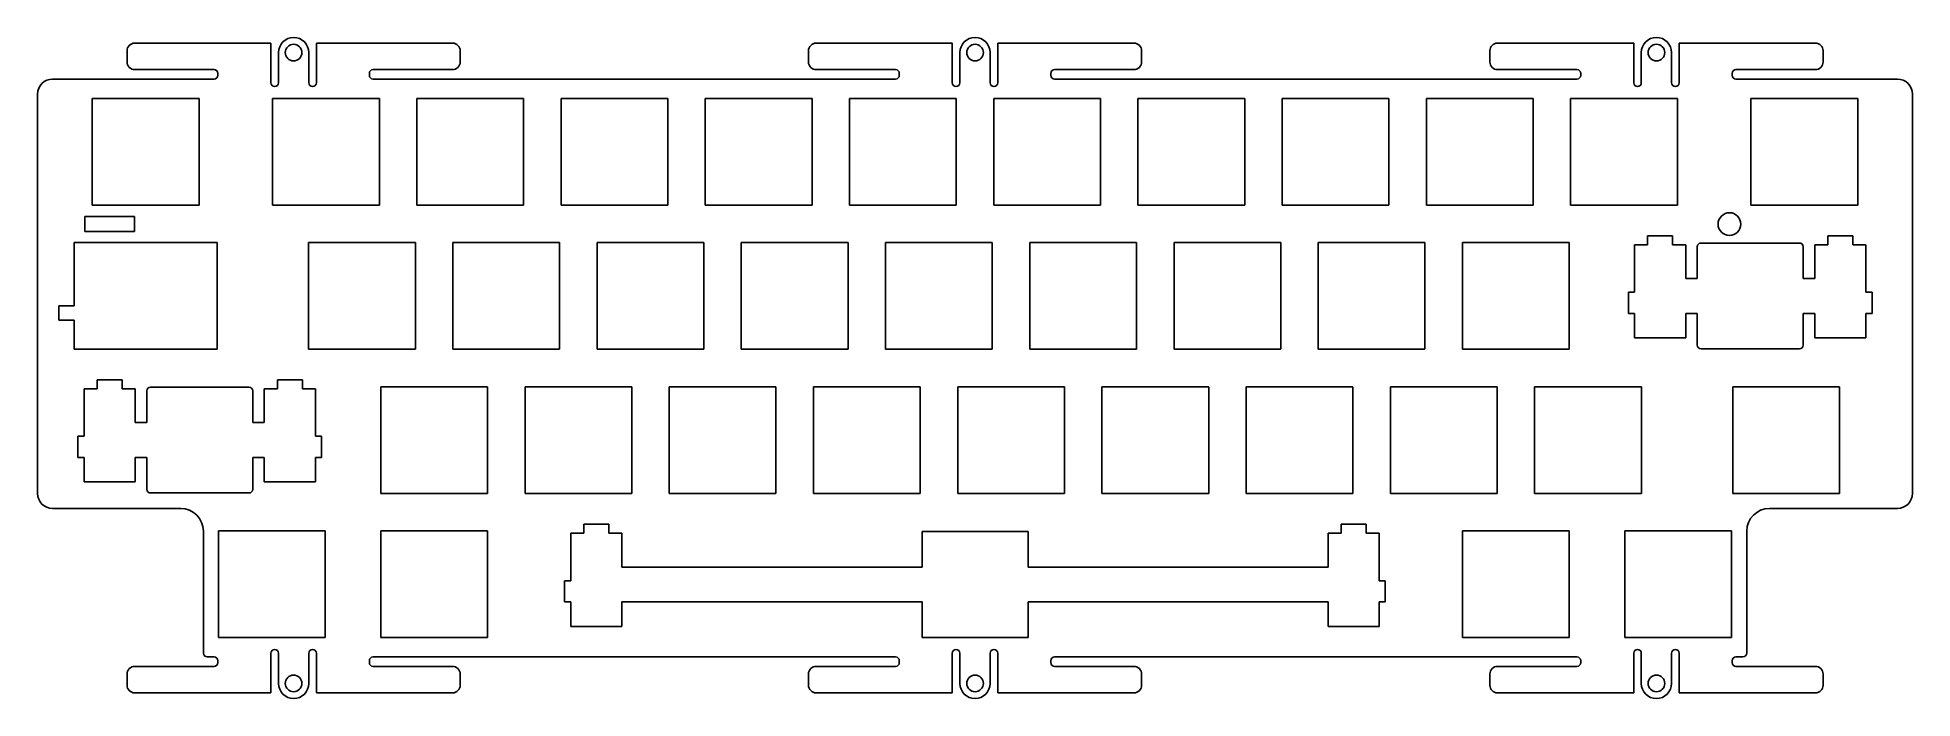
# Model space of a CAD drawing. Header units: millimetres. Extents: x 44 to 292, y 132 to 220.
import ezdxf

# ---------------------------------------------------------------- set-up
doc = ezdxf.new("R2010")
doc.units = ezdxf.units.MM
for name, color, linetype in [('Shape006', 7, 'CONTINUOUS'), ('Shape007', 7, 'CONTINUOUS'), ('Shape008', 7, 'CONTINUOUS'), ('Shape009', 7, 'CONTINUOUS'), ('Shape010', 7, 'CONTINUOUS'), ('Shape011', 7, 'CONTINUOUS'), ('Shape012', 7, 'CONTINUOUS'), ('Shape013', 7, 'CONTINUOUS'), ('Shape014', 7, 'CONTINUOUS'), ('Shape015', 7, 'CONTINUOUS'), ('Shape016', 7, 'CONTINUOUS'), ('Shape017', 7, 'CONTINUOUS'), ('Shape018', 7, 'CONTINUOUS'), ('Shape019', 7, 'CONTINUOUS'), ('Shape020', 7, 'CONTINUOUS'), ('Shape021', 7, 'CONTINUOUS'), ('Shape022', 7, 'CONTINUOUS'), ('Shape023', 7, 'CONTINUOUS'), ('Shape024', 7, 'CONTINUOUS'), ('Shape025', 7, 'CONTINUOUS'), ('Shape026', 7, 'CONTINUOUS'), ('Shape027', 7, 'CONTINUOUS'), ('Shape028', 7, 'CONTINUOUS'), ('Shape029', 7, 'CONTINUOUS'), ('Shape030', 7, 'CONTINUOUS'), ('Shape031', 7, 'CONTINUOUS'), ('Shape032', 7, 'CONTINUOUS'), ('Shape033', 7, 'CONTINUOUS'), ('Shape034', 7, 'CONTINUOUS'), ('Shape035', 7, 'CONTINUOUS'), ('Shape036', 7, 'CONTINUOUS'), ('Shape037', 7, 'CONTINUOUS'), ('Shape038', 7, 'CONTINUOUS'), ('Shape039', 7, 'CONTINUOUS'), ('Shape040', 7, 'CONTINUOUS'), ('Shape041', 7, 'CONTINUOUS'), ('Shape042', 7, 'CONTINUOUS'), ('Shape043', 7, 'CONTINUOUS'), ('Shape044', 7, 'CONTINUOUS'), ('Shape045', 7, 'CONTINUOUS'), ('Shape046', 7, 'CONTINUOUS'), ('Shape047', 7, 'CONTINUOUS'), ('Shape048', 7, 'CONTINUOUS'), ('Shape049', 7, 'CONTINUOUS'), ('Shape050', 7, 'CONTINUOUS'), ('Shape051', 7, 'CONTINUOUS'), ('Shape052', 7, 'CONTINUOUS'), ('Shape053', 7, 'CONTINUOUS'), ('Shape054', 7, 'CONTINUOUS'), ('Shape055', 7, 'CONTINUOUS'), ('Shape056', 7, 'CONTINUOUS'), ('Shape057', 7, 'CONTINUOUS'), ('Shape058', 7, 'CONTINUOUS'), ('Shape059', 7, 'CONTINUOUS'), ('Shape060', 7, 'CONTINUOUS'), ('Shape061', 7, 'CONTINUOUS'), ('Shape062', 7, 'CONTINUOUS'), ('Shape063', 7, 'CONTINUOUS'), ('Shape064', 7, 'CONTINUOUS'), ('Shape065', 7, 'CONTINUOUS'), ('Shape066', 7, 'CONTINUOUS'), ('Shape067', 7, 'CONTINUOUS'), ('Shape068', 7, 'CONTINUOUS'), ('Shape069', 7, 'CONTINUOUS'), ('Shape070', 7, 'CONTINUOUS'), ('Shape071', 7, 'CONTINUOUS'), ('Shape072', 7, 'CONTINUOUS'), ('Shape073', 7, 'CONTINUOUS'), ('Shape074', 7, 'CONTINUOUS'), ('Shape075', 7, 'CONTINUOUS'), ('Shape076', 7, 'CONTINUOUS'), ('Shape077', 7, 'CONTINUOUS'), ('Shape078', 7, 'CONTINUOUS'), ('Shape079', 7, 'CONTINUOUS'), ('Shape080', 7, 'CONTINUOUS'), ('Shape081', 7, 'CONTINUOUS'), ('Shape082', 7, 'CONTINUOUS'), ('Shape083', 7, 'CONTINUOUS'), ('Shape084', 7, 'CONTINUOUS'), ('Shape085', 7, 'CONTINUOUS'), ('Shape086', 7, 'CONTINUOUS'), ('Shape087', 7, 'CONTINUOUS'), ('Shape088', 7, 'CONTINUOUS'), ('Shape089', 7, 'CONTINUOUS'), ('Shape090', 7, 'CONTINUOUS'), ('Shape091', 7, 'CONTINUOUS'), ('Shape092', 7, 'CONTINUOUS'), ('Shape093', 7, 'CONTINUOUS'), ('Shape094', 7, 'CONTINUOUS'), ('Shape095', 7, 'CONTINUOUS'), ('Shape096', 7, 'CONTINUOUS'), ('Shape097', 7, 'CONTINUOUS'), ('Shape098', 7, 'CONTINUOUS'), ('Shape099', 7, 'CONTINUOUS'), ('Shape100', 7, 'CONTINUOUS'), ('Shape101', 7, 'CONTINUOUS'), ('Shape102', 7, 'CONTINUOUS'), ('Shape103', 7, 'CONTINUOUS'), ('Shape104', 7, 'CONTINUOUS'), ('Shape105', 7, 'CONTINUOUS'), ('Shape106', 7, 'CONTINUOUS'), ('Shape107', 7, 'CONTINUOUS'), ('Shape108', 7, 'CONTINUOUS'), ('Shape109', 7, 'CONTINUOUS'), ('Shape110', 7, 'CONTINUOUS'), ('Shape111', 7, 'CONTINUOUS'), ('Shape112', 7, 'CONTINUOUS'), ('Shape113', 7, 'CONTINUOUS'), ('Shape114', 7, 'CONTINUOUS'), ('Shape115', 7, 'CONTINUOUS'), ('Shape116', 7, 'CONTINUOUS'), ('Shape117', 7, 'CONTINUOUS'), ('Shape1176', 7, 'CONTINUOUS'), ('Shape1177', 7, 'CONTINUOUS'), ('Shape1178', 7, 'CONTINUOUS'), ('Shape1179', 7, 'CONTINUOUS'), ('Shape118', 7, 'CONTINUOUS'), ('Shape1180', 7, 'CONTINUOUS'), ('Shape1181', 7, 'CONTINUOUS'), ('Shape1182', 7, 'CONTINUOUS'), ('Shape1183', 7, 'CONTINUOUS'), ('Shape1184', 7, 'CONTINUOUS'), ('Shape1185', 7, 'CONTINUOUS'), ('Shape1186', 7, 'CONTINUOUS'), ('Shape1187', 7, 'CONTINUOUS'), ('Shape1188', 7, 'CONTINUOUS'), ('Shape1189', 7, 'CONTINUOUS'), ('Shape119', 7, 'CONTINUOUS'), ('Shape1190', 7, 'CONTINUOUS'), ('Shape1191', 7, 'CONTINUOUS'), ('Shape1192', 7, 'CONTINUOUS'), ('Shape1193', 7, 'CONTINUOUS'), ('Shape1194', 7, 'CONTINUOUS'), ('Shape1195', 7, 'CONTINUOUS'), ('Shape1196', 7, 'CONTINUOUS'), ('Shape1197', 7, 'CONTINUOUS'), ('Shape1198', 7, 'CONTINUOUS'), ('Shape1199', 7, 'CONTINUOUS'), ('Shape120', 7, 'CONTINUOUS'), ('Shape1200', 7, 'CONTINUOUS'), ('Shape1201', 7, 'CONTINUOUS'), ('Shape1202', 7, 'CONTINUOUS'), ('Shape1203', 7, 'CONTINUOUS'), ('Shape1204', 7, 'CONTINUOUS'), ('Shape1205', 7, 'CONTINUOUS'), ('Shape1206', 7, 'CONTINUOUS'), ('Shape1207', 7, 'CONTINUOUS'), ('Shape1208', 7, 'CONTINUOUS'), ('Shape1209', 7, 'CONTINUOUS'), ('Shape121', 7, 'CONTINUOUS'), ('Shape1210', 7, 'CONTINUOUS'), ('Shape1211', 7, 'CONTINUOUS'), ('Shape1212', 7, 'CONTINUOUS'), ('Shape1213', 7, 'CONTINUOUS'), ('Shape1214', 7, 'CONTINUOUS'), ('Shape1215', 7, 'CONTINUOUS'), ('Shape1216', 7, 'CONTINUOUS'), ('Shape1217', 7, 'CONTINUOUS'), ('Shape1218', 7, 'CONTINUOUS'), ('Shape1219', 7, 'CONTINUOUS'), ('Shape122', 7, 'CONTINUOUS'), ('Shape1220', 7, 'CONTINUOUS'), ('Shape1221', 7, 'CONTINUOUS'), ('Shape1222', 7, 'CONTINUOUS'), ('Shape1223', 7, 'CONTINUOUS'), ('Shape1224', 7, 'CONTINUOUS'), ('Shape1225', 7, 'CONTINUOUS'), ('Shape1226', 7, 'CONTINUOUS'), ('Shape1227', 7, 'CONTINUOUS'), ('Shape1228', 7, 'CONTINUOUS'), ('Shape1229', 7, 'CONTINUOUS'), ('Shape123', 7, 'CONTINUOUS'), ('Shape1230', 7, 'CONTINUOUS'), ('Shape1231', 7, 'CONTINUOUS'), ('Shape1232', 7, 'CONTINUOUS'), ('Shape1233', 7, 'CONTINUOUS'), ('Shape1234', 7, 'CONTINUOUS'), ('Shape1235', 7, 'CONTINUOUS'), ('Shape1236', 7, 'CONTINUOUS'), ('Shape1237', 7, 'CONTINUOUS'), ('Shape1238', 7, 'CONTINUOUS'), ('Shape1239', 7, 'CONTINUOUS'), ('Shape124', 7, 'CONTINUOUS'), ('Shape1240', 7, 'CONTINUOUS'), ('Shape1241', 7, 'CONTINUOUS'), ('Shape1242', 7, 'CONTINUOUS'), ('Shape1243', 7, 'CONTINUOUS'), ('Shape1244', 7, 'CONTINUOUS'), ('Shape1245', 7, 'CONTINUOUS'), ('Shape1246', 7, 'CONTINUOUS'), ('Shape1247', 7, 'CONTINUOUS'), ('Shape1248', 7, 'CONTINUOUS'), ('Shape1249', 7, 'CONTINUOUS'), ('Shape125', 7, 'CONTINUOUS'), ('Shape1250', 7, 'CONTINUOUS'), ('Shape1251', 7, 'CONTINUOUS'), ('Shape1252', 7, 'CONTINUOUS'), ('Shape1253', 7, 'CONTINUOUS'), ('Shape1254', 7, 'CONTINUOUS'), ('Shape1255', 7, 'CONTINUOUS'), ('Shape1256', 7, 'CONTINUOUS'), ('Shape1257', 7, 'CONTINUOUS'), ('Shape1258', 7, 'CONTINUOUS'), ('Shape1259', 7, 'CONTINUOUS'), ('Shape126', 7, 'CONTINUOUS'), ('Shape1260', 7, 'CONTINUOUS'), ('Shape1261', 7, 'CONTINUOUS'), ('Shape1262', 7, 'CONTINUOUS'), ('Shape1263', 7, 'CONTINUOUS'), ('Shape1264', 7, 'CONTINUOUS'), ('Shape1265', 7, 'CONTINUOUS'), ('Shape1266', 7, 'CONTINUOUS'), ('Shape1267', 7, 'CONTINUOUS'), ('Shape1268', 7, 'CONTINUOUS'), ('Shape1269', 7, 'CONTINUOUS'), ('Shape127', 7, 'CONTINUOUS'), ('Shape1270', 7, 'CONTINUOUS'), ('Shape1271', 7, 'CONTINUOUS'), ('Shape1272', 7, 'CONTINUOUS'), ('Shape1273', 7, 'CONTINUOUS'), ('Shape1274', 7, 'CONTINUOUS'), ('Shape1275', 7, 'CONTINUOUS'), ('Shape1276', 7, 'CONTINUOUS'), ('Shape1277', 7, 'CONTINUOUS'), ('Shape1278', 7, 'CONTINUOUS'), ('Shape1279', 7, 'CONTINUOUS'), ('Shape128', 7, 'CONTINUOUS'), ('Shape1280', 7, 'CONTINUOUS'), ('Shape1281', 7, 'CONTINUOUS'), ('Shape1282', 7, 'CONTINUOUS'), ('Shape1283', 7, 'CONTINUOUS'), ('Shape1284', 7, 'CONTINUOUS'), ('Shape1285', 7, 'CONTINUOUS'), ('Shape1286', 7, 'CONTINUOUS'), ('Shape1287', 7, 'CONTINUOUS'), ('Shape1288', 7, 'CONTINUOUS'), ('Shape1289', 7, 'CONTINUOUS'), ('Shape129', 7, 'CONTINUOUS'), ('Shape1290', 7, 'CONTINUOUS'), ('Shape1291', 7, 'CONTINUOUS'), ('Shape1292', 7, 'CONTINUOUS'), ('Shape1293', 7, 'CONTINUOUS'), ('Shape1294', 7, 'CONTINUOUS'), ('Shape1295', 7, 'CONTINUOUS'), ('Shape1296', 7, 'CONTINUOUS'), ('Shape1297', 7, 'CONTINUOUS'), ('Shape1298', 7, 'CONTINUOUS'), ('Shape1299', 7, 'CONTINUOUS'), ('Shape130', 7, 'CONTINUOUS'), ('Shape1300', 7, 'CONTINUOUS'), ('Shape1301', 7, 'CONTINUOUS'), ('Shape1302', 7, 'CONTINUOUS'), ('Shape1303', 7, 'CONTINUOUS'), ('Shape1304', 7, 'CONTINUOUS'), ('Shape1305', 7, 'CONTINUOUS'), ('Shape1306', 7, 'CONTINUOUS'), ('Shape1307', 7, 'CONTINUOUS'), ('Shape1308', 7, 'CONTINUOUS'), ('Shape1309', 7, 'CONTINUOUS'), ('Shape131', 7, 'CONTINUOUS'), ('Shape1310', 7, 'CONTINUOUS'), ('Shape1311', 7, 'CONTINUOUS'), ('Shape1312', 7, 'CONTINUOUS'), ('Shape1313', 7, 'CONTINUOUS'), ('Shape1314', 7, 'CONTINUOUS'), ('Shape1315', 7, 'CONTINUOUS'), ('Shape1316', 7, 'CONTINUOUS'), ('Shape1317', 7, 'CONTINUOUS'), ('Shape1318', 7, 'CONTINUOUS'), ('Shape1319', 7, 'CONTINUOUS'), ('Shape132', 7, 'CONTINUOUS'), ('Shape1320', 7, 'CONTINUOUS'), ('Shape1321', 7, 'CONTINUOUS'), ('Shape1322', 7, 'CONTINUOUS'), ('Shape1323', 7, 'CONTINUOUS'), ('Shape1324', 7, 'CONTINUOUS'), ('Shape1325', 7, 'CONTINUOUS'), ('Shape1326', 7, 'CONTINUOUS'), ('Shape1327', 7, 'CONTINUOUS'), ('Shape1328', 7, 'CONTINUOUS'), ('Shape1329', 7, 'CONTINUOUS'), ('Shape133', 7, 'CONTINUOUS'), ('Shape1330', 7, 'CONTINUOUS'), ('Shape1331', 7, 'CONTINUOUS'), ('Shape1332', 7, 'CONTINUOUS'), ('Shape1333', 7, 'CONTINUOUS'), ('Shape1334', 7, 'CONTINUOUS'), ('Shape1335', 7, 'CONTINUOUS'), ('Shape1336', 7, 'CONTINUOUS'), ('Shape1337', 7, 'CONTINUOUS'), ('Shape1338', 7, 'CONTINUOUS'), ('Shape1339', 7, 'CONTINUOUS'), ('Shape134', 7, 'CONTINUOUS'), ('Shape1340', 7, 'CONTINUOUS'), ('Shape1341', 7, 'CONTINUOUS'), ('Shape1342', 7, 'CONTINUOUS'), ('Shape1343', 7, 'CONTINUOUS'), ('Shape1344', 7, 'CONTINUOUS'), ('Shape1345', 7, 'CONTINUOUS'), ('Shape1346', 7, 'CONTINUOUS'), ('Shape1347', 7, 'CONTINUOUS'), ('Shape1348', 7, 'CONTINUOUS'), ('Shape1349', 7, 'CONTINUOUS'), ('Shape135', 7, 'CONTINUOUS'), ('Shape1350', 7, 'CONTINUOUS'), ('Shape1351', 7, 'CONTINUOUS'), ('Shape1352', 7, 'CONTINUOUS'), ('Shape1353', 7, 'CONTINUOUS'), ('Shape1354', 7, 'CONTINUOUS'), ('Shape1355', 7, 'CONTINUOUS'), ('Shape1356', 7, 'CONTINUOUS'), ('Shape1357', 7, 'CONTINUOUS'), ('Shape1358', 7, 'CONTINUOUS'), ('Shape1359', 7, 'CONTINUOUS'), ('Shape136', 7, 'CONTINUOUS'), ('Shape1360', 7, 'CONTINUOUS'), ('Shape1361', 7, 'CONTINUOUS'), ('Shape1362', 7, 'CONTINUOUS'), ('Shape1363', 7, 'CONTINUOUS'), ('Shape1364', 7, 'CONTINUOUS'), ('Shape1365', 7, 'CONTINUOUS'), ('Shape1366', 7, 'CONTINUOUS'), ('Shape1367', 7, 'CONTINUOUS'), ('Shape1368', 7, 'CONTINUOUS'), ('Shape1369', 7, 'CONTINUOUS'), ('Shape137', 7, 'CONTINUOUS'), ('Shape1370', 7, 'CONTINUOUS'), ('Shape1371', 7, 'CONTINUOUS'), ('Shape1372', 7, 'CONTINUOUS'), ('Shape1373', 7, 'CONTINUOUS'), ('Shape1374', 7, 'CONTINUOUS'), ('Shape1375', 7, 'CONTINUOUS'), ('Shape1376', 7, 'CONTINUOUS'), ('Shape1377', 7, 'CONTINUOUS'), ('Shape1378', 7, 'CONTINUOUS'), ('Shape1379', 7, 'CONTINUOUS'), ('Shape138', 7, 'CONTINUOUS'), ('Shape1380', 7, 'CONTINUOUS'), ('Shape1381', 7, 'CONTINUOUS'), ('Shape1382', 7, 'CONTINUOUS'), ('Shape1383', 7, 'CONTINUOUS'), ('Shape1384', 7, 'CONTINUOUS'), ('Shape1385', 7, 'CONTINUOUS'), ('Shape1386', 7, 'CONTINUOUS'), ('Shape1387', 7, 'CONTINUOUS'), ('Shape1388', 7, 'CONTINUOUS'), ('Shape1389', 7, 'CONTINUOUS'), ('Shape139', 7, 'CONTINUOUS'), ('Shape1390', 7, 'CONTINUOUS'), ('Shape1391', 7, 'CONTINUOUS'), ('Shape1392', 7, 'CONTINUOUS'), ('Shape1393', 7, 'CONTINUOUS'), ('Shape1394', 7, 'CONTINUOUS'), ('Shape1395', 7, 'CONTINUOUS'), ('Shape1396', 7, 'CONTINUOUS'), ('Shape1397', 7, 'CONTINUOUS'), ('Shape1398', 7, 'CONTINUOUS'), ('Shape1399', 7, 'CONTINUOUS'), ('Shape140', 7, 'CONTINUOUS'), ('Shape1400', 7, 'CONTINUOUS'), ('Shape1401', 7, 'CONTINUOUS'), ('Shape1402', 7, 'CONTINUOUS'), ('Shape1403', 7, 'CONTINUOUS'), ('Shape1404', 7, 'CONTINUOUS'), ('Shape1405', 7, 'CONTINUOUS'), ('Shape1406', 7, 'CONTINUOUS'), ('Shape1407', 7, 'CONTINUOUS'), ('Shape1408', 7, 'CONTINUOUS'), ('Shape1409', 7, 'CONTINUOUS'), ('Shape141', 7, 'CONTINUOUS'), ('Shape1410', 7, 'CONTINUOUS'), ('Shape1411', 7, 'CONTINUOUS'), ('Shape1412', 7, 'CONTINUOUS'), ('Shape1413', 7, 'CONTINUOUS'), ('Shape1414', 7, 'CONTINUOUS'), ('Shape1415', 7, 'CONTINUOUS'), ('Shape1416', 7, 'CONTINUOUS'), ('Shape1417', 7, 'CONTINUOUS'), ('Shape1418', 7, 'CONTINUOUS'), ('Shape1419', 7, 'CONTINUOUS'), ('Shape142', 7, 'CONTINUOUS'), ('Shape1420', 7, 'CONTINUOUS'), ('Shape1421', 7, 'CONTINUOUS'), ('Shape1422', 7, 'CONTINUOUS'), ('Shape1423', 7, 'CONTINUOUS'), ('Shape1424', 7, 'CONTINUOUS'), ('Shape1425', 7, 'CONTINUOUS'), ('Shape1426', 7, 'CONTINUOUS'), ('Shape1427', 7, 'CONTINUOUS'), ('Shape1428', 7, 'CONTINUOUS'), ('Shape1429', 7, 'CONTINUOUS'), ('Shape143', 7, 'CONTINUOUS'), ('Shape1430', 7, 'CONTINUOUS'), ('Shape1431', 7, 'CONTINUOUS'), ('Shape144', 7, 'CONTINUOUS'), ('Shape145', 7, 'CONTINUOUS'), ('Shape146', 7, 'CONTINUOUS'), ('Shape147', 7, 'CONTINUOUS'), ('Shape148', 7, 'CONTINUOUS'), ('Shape149', 7, 'CONTINUOUS'), ('Shape150', 7, 'CONTINUOUS'), ('Shape151', 7, 'CONTINUOUS'), ('Shape152', 7, 'CONTINUOUS'), ('Shape153', 7, 'CONTINUOUS'), ('Shape154', 7, 'CONTINUOUS'), ('Shape155', 7, 'CONTINUOUS'), ('Shape156', 7, 'CONTINUOUS'), ('Shape157', 7, 'CONTINUOUS'), ('Shape158', 7, 'CONTINUOUS'), ('Shape159', 7, 'CONTINUOUS'), ('Shape160', 7, 'CONTINUOUS'), ('Shape161', 7, 'CONTINUOUS'), ('Shape162', 7, 'CONTINUOUS'), ('Shape163', 7, 'CONTINUOUS'), ('Shape164', 7, 'CONTINUOUS'), ('Shape165', 7, 'CONTINUOUS'), ('Shape166', 7, 'CONTINUOUS'), ('Shape167', 7, 'CONTINUOUS'), ('Shape168', 7, 'CONTINUOUS'), ('Shape169', 7, 'CONTINUOUS'), ('Shape170', 7, 'CONTINUOUS'), ('Shape171', 7, 'CONTINUOUS'), ('Shape172', 7, 'CONTINUOUS'), ('Shape173', 7, 'CONTINUOUS'), ('Shape174', 7, 'CONTINUOUS'), ('Shape175', 7, 'CONTINUOUS'), ('Shape176', 7, 'CONTINUOUS'), ('Shape177', 7, 'CONTINUOUS'), ('Shape178', 7, 'CONTINUOUS'), ('Shape179', 7, 'CONTINUOUS'), ('Shape180', 7, 'CONTINUOUS'), ('Shape181', 7, 'CONTINUOUS'), ('Shape182', 7, 'CONTINUOUS'), ('Shape183', 7, 'CONTINUOUS'), ('Shape2462', 7, 'CONTINUOUS')]:
    doc.layers.add(name, color=color, linetype=linetype)

msp = doc.modelspace()

# ---------------------------------------------------------------- linework, layer by layer
at = {"layer": 'Shape006'}
msp.add_circle((257.875, 217.736), 1.1, dxfattribs=at)
at = {"layer": 'Shape007'}
msp.add_circle((167.875, 217.736), 1.1, dxfattribs=at)
at = {"layer": 'Shape008'}
msp.add_circle((77.875, 217.736), 1.1, dxfattribs=at)
at = {"layer": 'Shape009'}
msp.add_circle((257.875, 134.338), 1.1, dxfattribs=at)
at = {"layer": 'Shape010'}
msp.add_circle((167.875, 134.338), 1.1, dxfattribs=at)
at = {"layer": 'Shape011'}
msp.add_circle((77.875, 134.338), 1.1, dxfattribs=at)
at = {"layer": 'Shape012'}
msp.add_line((269.295, 137.837), (268.375, 137.837), dxfattribs=at)
at = {"layer": 'Shape013'}
msp.add_arc((268.375, 137.337), 0.5, 90, 180, dxfattribs=at)
at = {"layer": 'Shape014'}
msp.add_line((267.875, 137.337), (267.875, 137.088), dxfattribs=at)
at = {"layer": 'Shape015'}
msp.add_arc((268.375, 137.088), 0.5, 180, -90, dxfattribs=at)
at = {"layer": 'Shape016'}
msp.add_line((268.375, 136.588), (278.875, 136.588), dxfattribs=at)
at = {"layer": 'Shape017'}
msp.add_arc((278.875, 135.588), 1, 0, 90, dxfattribs=at)
at = {"layer": 'Shape018'}
msp.add_line((279.875, 135.588), (279.875, 134.088), dxfattribs=at)
at = {"layer": 'Shape019'}
msp.add_arc((278.875, 134.088), 1, -90, 0, dxfattribs=at)
at = {"layer": 'Shape020'}
msp.add_line((278.875, 133.088), (260.875, 133.088), dxfattribs=at)
at = {"layer": 'Shape021'}
msp.add_line((260.875, 133.088), (260.875, 138.338), dxfattribs=at)
at = {"layer": 'Shape022'}
msp.add_arc((260.375, 138.338), 0.5, 0, 180, dxfattribs=at)
at = {"layer": 'Shape023'}
msp.add_line((259.875, 138.338), (259.875, 134.338), dxfattribs=at)
at = {"layer": 'Shape024'}
msp.add_arc((257.875, 134.338), 2, 180, 0, dxfattribs=at)
at = {"layer": 'Shape025'}
msp.add_line((255.875, 134.338), (255.875, 138.338), dxfattribs=at)
at = {"layer": 'Shape026'}
msp.add_arc((255.375, 138.338), 0.5, 0, 180, dxfattribs=at)
at = {"layer": 'Shape027'}
msp.add_line((254.875, 138.338), (254.875, 133.088), dxfattribs=at)
at = {"layer": 'Shape028'}
msp.add_line((254.875, 133.088), (236.875, 133.088), dxfattribs=at)
at = {"layer": 'Shape029'}
msp.add_arc((236.875, 134.088), 1, 180, -90, dxfattribs=at)
at = {"layer": 'Shape030'}
msp.add_line((235.875, 134.088), (235.875, 135.588), dxfattribs=at)
at = {"layer": 'Shape031'}
msp.add_arc((236.875, 135.588), 1, 90, 180, dxfattribs=at)
at = {"layer": 'Shape032'}
msp.add_line((236.875, 136.588), (247.375, 136.588), dxfattribs=at)
at = {"layer": 'Shape033'}
msp.add_arc((247.375, 137.088), 0.5, -90, 0, dxfattribs=at)
at = {"layer": 'Shape034'}
msp.add_line((247.875, 137.088), (247.875, 137.337), dxfattribs=at)
at = {"layer": 'Shape035'}
msp.add_arc((247.375, 137.337), 0.5, 0, 90, dxfattribs=at)
at = {"layer": 'Shape036'}
msp.add_line((247.375, 137.837), (178.375, 137.837), dxfattribs=at)
at = {"layer": 'Shape037'}
msp.add_arc((178.375, 137.337), 0.5, 90, 180, dxfattribs=at)
at = {"layer": 'Shape038'}
msp.add_line((177.875, 137.337), (177.875, 137.088), dxfattribs=at)
at = {"layer": 'Shape039'}
msp.add_arc((178.375, 137.088), 0.5, 180, -90, dxfattribs=at)
at = {"layer": 'Shape040'}
msp.add_line((178.375, 136.588), (188.875, 136.588), dxfattribs=at)
at = {"layer": 'Shape041'}
msp.add_arc((188.875, 135.588), 1, 0, 90, dxfattribs=at)
at = {"layer": 'Shape042'}
msp.add_line((189.875, 135.588), (189.875, 134.088), dxfattribs=at)
at = {"layer": 'Shape043'}
msp.add_arc((188.875, 134.088), 1, -90, 0, dxfattribs=at)
at = {"layer": 'Shape044'}
msp.add_line((188.875, 133.088), (170.875, 133.088), dxfattribs=at)
at = {"layer": 'Shape045'}
msp.add_line((170.875, 133.088), (170.875, 138.338), dxfattribs=at)
at = {"layer": 'Shape046'}
msp.add_arc((170.375, 138.338), 0.5, 0, 180, dxfattribs=at)
at = {"layer": 'Shape047'}
msp.add_line((169.875, 138.338), (169.875, 134.338), dxfattribs=at)
at = {"layer": 'Shape048'}
msp.add_arc((167.875, 134.338), 2, 180, 0, dxfattribs=at)
at = {"layer": 'Shape049'}
msp.add_line((165.875, 134.338), (165.875, 138.338), dxfattribs=at)
at = {"layer": 'Shape050'}
msp.add_arc((165.375, 138.338), 0.5, 0, 180, dxfattribs=at)
at = {"layer": 'Shape051'}
msp.add_line((164.875, 138.338), (164.875, 133.088), dxfattribs=at)
at = {"layer": 'Shape052'}
msp.add_line((164.875, 133.088), (146.875, 133.088), dxfattribs=at)
at = {"layer": 'Shape053'}
msp.add_arc((146.875, 134.088), 1, 180, -90, dxfattribs=at)
at = {"layer": 'Shape054'}
msp.add_line((145.875, 134.088), (145.875, 135.588), dxfattribs=at)
at = {"layer": 'Shape055'}
msp.add_arc((146.875, 135.588), 1, 90, 180, dxfattribs=at)
at = {"layer": 'Shape056'}
msp.add_line((146.875, 136.588), (157.375, 136.588), dxfattribs=at)
at = {"layer": 'Shape057'}
msp.add_arc((157.375, 137.088), 0.5, -90, 0, dxfattribs=at)
at = {"layer": 'Shape058'}
msp.add_line((157.875, 137.088), (157.875, 137.337), dxfattribs=at)
at = {"layer": 'Shape059'}
msp.add_arc((157.375, 137.337), 0.5, 0, 90, dxfattribs=at)
at = {"layer": 'Shape060'}
msp.add_line((157.375, 137.837), (88.375, 137.837), dxfattribs=at)
at = {"layer": 'Shape061'}
msp.add_arc((88.375, 137.337), 0.5, 90, 180, dxfattribs=at)
at = {"layer": 'Shape062'}
msp.add_line((87.875, 137.337), (87.875, 137.088), dxfattribs=at)
at = {"layer": 'Shape063'}
msp.add_arc((88.375, 137.088), 0.5, 180, -90, dxfattribs=at)
at = {"layer": 'Shape064'}
msp.add_line((88.375, 136.588), (98.875, 136.588), dxfattribs=at)
at = {"layer": 'Shape065'}
msp.add_arc((98.875, 135.588), 1, 0, 90, dxfattribs=at)
at = {"layer": 'Shape066'}
msp.add_line((99.875, 135.588), (99.875, 134.088), dxfattribs=at)
at = {"layer": 'Shape067'}
msp.add_arc((98.875, 134.088), 1, -90, 0, dxfattribs=at)
at = {"layer": 'Shape068'}
msp.add_line((98.875, 133.088), (80.875, 133.088), dxfattribs=at)
at = {"layer": 'Shape069'}
msp.add_line((80.875, 133.088), (80.875, 138.338), dxfattribs=at)
at = {"layer": 'Shape070'}
msp.add_arc((80.375, 138.338), 0.5, 0, 180, dxfattribs=at)
at = {"layer": 'Shape071'}
msp.add_line((79.875, 138.338), (79.875, 134.338), dxfattribs=at)
at = {"layer": 'Shape072'}
msp.add_arc((77.875, 134.338), 2, 180, 0, dxfattribs=at)
at = {"layer": 'Shape073'}
msp.add_line((75.875, 134.338), (75.875, 138.338), dxfattribs=at)
at = {"layer": 'Shape074'}
msp.add_arc((75.375, 138.338), 0.5, 0, 180, dxfattribs=at)
at = {"layer": 'Shape075'}
msp.add_line((74.875, 138.338), (74.875, 133.088), dxfattribs=at)
at = {"layer": 'Shape076'}
msp.add_line((74.875, 133.088), (56.875, 133.088), dxfattribs=at)
at = {"layer": 'Shape077'}
msp.add_arc((56.875, 134.088), 1, 180, -90, dxfattribs=at)
at = {"layer": 'Shape078'}
msp.add_line((55.875, 134.088), (55.875, 135.588), dxfattribs=at)
at = {"layer": 'Shape079'}
msp.add_arc((56.875, 135.588), 1, 90, 180, dxfattribs=at)
at = {"layer": 'Shape080'}
msp.add_line((56.875, 136.588), (67.375, 136.588), dxfattribs=at)
at = {"layer": 'Shape081'}
msp.add_arc((67.375, 137.088), 0.5, -90, 0, dxfattribs=at)
at = {"layer": 'Shape082'}
msp.add_line((67.875, 137.088), (67.875, 137.337), dxfattribs=at)
at = {"layer": 'Shape083'}
msp.add_arc((67.375, 137.337), 0.5, 0, 90, dxfattribs=at)
at = {"layer": 'Shape084'}
msp.add_line((67.375, 137.837), (66.455, 137.837), dxfattribs=at)
at = {"layer": 'Shape085'}
msp.add_arc((66.455, 138.337), 0.5, 180, -90, dxfattribs=at)
at = {"layer": 'Shape086'}
msp.add_line((65.955, 138.337), (65.955, 154.462), dxfattribs=at)
at = {"layer": 'Shape087'}
msp.add_arc((62.955, 154.462), 3, 0, 90, dxfattribs=at)
at = {"layer": 'Shape088'}
msp.add_line((62.955, 157.462), (46.045, 157.462), dxfattribs=at)
at = {"layer": 'Shape089'}
msp.add_arc((46.045, 159.462), 2, 180, -90, dxfattribs=at)
at = {"layer": 'Shape090'}
msp.add_line((44.045, 159.462), (44.045, 212.237), dxfattribs=at)
at = {"layer": 'Shape091'}
msp.add_arc((46.045, 212.237), 2, 90, 180, dxfattribs=at)
at = {"layer": 'Shape092'}
msp.add_line((46.045, 214.237), (67.375, 214.237), dxfattribs=at)
at = {"layer": 'Shape093'}
msp.add_arc((67.375, 214.737), 0.5, -90, 0, dxfattribs=at)
at = {"layer": 'Shape094'}
msp.add_line((67.875, 214.737), (67.875, 214.986), dxfattribs=at)
at = {"layer": 'Shape095'}
msp.add_arc((67.375, 214.986), 0.5, 0, 90, dxfattribs=at)
at = {"layer": 'Shape096'}
msp.add_line((67.375, 215.486), (56.875, 215.486), dxfattribs=at)
at = {"layer": 'Shape097'}
msp.add_arc((56.875, 216.486), 1, 180, -90, dxfattribs=at)
at = {"layer": 'Shape098'}
msp.add_line((55.875, 216.486), (55.875, 217.986), dxfattribs=at)
at = {"layer": 'Shape099'}
msp.add_arc((56.875, 217.986), 1, 90, 180, dxfattribs=at)
at = {"layer": 'Shape100'}
msp.add_line((56.875, 218.986), (74.875, 218.986), dxfattribs=at)
at = {"layer": 'Shape101'}
msp.add_line((74.875, 218.986), (74.875, 213.736), dxfattribs=at)
at = {"layer": 'Shape102'}
msp.add_arc((75.375, 213.736), 0.5, 180, 0, dxfattribs=at)
at = {"layer": 'Shape103'}
msp.add_line((75.875, 213.736), (75.875, 217.736), dxfattribs=at)
at = {"layer": 'Shape104'}
msp.add_arc((77.875, 217.736), 2, 0, 180, dxfattribs=at)
at = {"layer": 'Shape105'}
msp.add_line((79.875, 217.736), (79.875, 213.736), dxfattribs=at)
at = {"layer": 'Shape106'}
msp.add_arc((80.375, 213.736), 0.5, 180, 0, dxfattribs=at)
at = {"layer": 'Shape107'}
msp.add_line((80.875, 213.736), (80.875, 218.986), dxfattribs=at)
at = {"layer": 'Shape108'}
msp.add_line((80.875, 218.986), (98.875, 218.986), dxfattribs=at)
at = {"layer": 'Shape109'}
msp.add_arc((98.875, 217.986), 1, 0, 90, dxfattribs=at)
at = {"layer": 'Shape110'}
msp.add_line((99.875, 217.986), (99.875, 216.486), dxfattribs=at)
at = {"layer": 'Shape111'}
msp.add_arc((98.875, 216.486), 1, -90, 0, dxfattribs=at)
at = {"layer": 'Shape112'}
msp.add_line((98.875, 215.486), (88.375, 215.486), dxfattribs=at)
at = {"layer": 'Shape113'}
msp.add_arc((88.375, 214.986), 0.5, 90, 180, dxfattribs=at)
at = {"layer": 'Shape114'}
msp.add_line((87.875, 214.986), (87.875, 214.737), dxfattribs=at)
at = {"layer": 'Shape115'}
msp.add_arc((88.375, 214.737), 0.5, 180, -90, dxfattribs=at)
at = {"layer": 'Shape116'}
msp.add_line((88.375, 214.237), (157.375, 214.237), dxfattribs=at)
at = {"layer": 'Shape117'}
msp.add_arc((157.375, 214.737), 0.5, -90, 0, dxfattribs=at)
at = {"layer": 'Shape1176'}
msp.add_line((253.695, 140.412), (253.695, 154.512), dxfattribs=at)
at = {"layer": 'Shape1177'}
msp.add_line((253.695, 154.512), (267.795, 154.512), dxfattribs=at)
at = {"layer": 'Shape1178'}
msp.add_line((267.795, 154.512), (267.795, 140.412), dxfattribs=at)
at = {"layer": 'Shape1179'}
msp.add_line((267.795, 140.412), (253.695, 140.412), dxfattribs=at)
at = {"layer": 'Shape118'}
msp.add_line((157.875, 214.737), (157.875, 214.986), dxfattribs=at)
at = {"layer": 'Shape1180'}
msp.add_line((246.355, 154.512), (246.355, 140.412), dxfattribs=at)
at = {"layer": 'Shape1181'}
msp.add_line((246.355, 140.412), (232.255, 140.412), dxfattribs=at)
at = {"layer": 'Shape1182'}
msp.add_line((232.255, 140.412), (232.255, 154.512), dxfattribs=at)
at = {"layer": 'Shape1183'}
msp.add_line((232.255, 154.512), (246.355, 154.512), dxfattribs=at)
at = {"layer": 'Shape1184'}
msp.add_line((103.485, 154.512), (103.485, 140.412), dxfattribs=at)
at = {"layer": 'Shape1185'}
msp.add_line((103.485, 140.412), (89.385, 140.412), dxfattribs=at)
at = {"layer": 'Shape1186'}
msp.add_line((89.385, 140.412), (89.385, 154.512), dxfattribs=at)
at = {"layer": 'Shape1187'}
msp.add_line((89.385, 154.512), (103.485, 154.512), dxfattribs=at)
at = {"layer": 'Shape1188'}
msp.add_line((214.495, 141.883), (221.245, 141.883), dxfattribs=at)
at = {"layer": 'Shape1189'}
msp.add_line((221.245, 141.883), (221.245, 145.113), dxfattribs=at)
at = {"layer": 'Shape119'}
msp.add_arc((157.375, 214.986), 0.5, 0, 90, dxfattribs=at)
at = {"layer": 'Shape1190'}
msp.add_line((221.245, 145.113), (222.065, 145.113), dxfattribs=at)
at = {"layer": 'Shape1191'}
msp.add_line((222.065, 145.113), (222.065, 147.913), dxfattribs=at)
at = {"layer": 'Shape1192'}
msp.add_line((222.065, 147.913), (221.245, 147.913), dxfattribs=at)
at = {"layer": 'Shape1193'}
msp.add_line((221.245, 147.913), (221.245, 154.183), dxfattribs=at)
at = {"layer": 'Shape1194'}
msp.add_line((221.245, 154.183), (219.515, 154.183), dxfattribs=at)
at = {"layer": 'Shape1195'}
msp.add_line((219.515, 154.183), (219.515, 155.384), dxfattribs=at)
at = {"layer": 'Shape1196'}
msp.add_line((219.515, 155.384), (216.215, 155.384), dxfattribs=at)
at = {"layer": 'Shape1197'}
msp.add_line((216.215, 155.384), (216.215, 154.183), dxfattribs=at)
at = {"layer": 'Shape1198'}
msp.add_line((216.215, 154.183), (214.495, 154.183), dxfattribs=at)
at = {"layer": 'Shape1199'}
msp.add_line((214.495, 154.183), (214.495, 149.713), dxfattribs=at)
at = {"layer": 'Shape120'}
msp.add_line((157.375, 215.486), (146.875, 215.486), dxfattribs=at)
at = {"layer": 'Shape1200'}
msp.add_line((214.495, 149.713), (174.875, 149.713), dxfattribs=at)
at = {"layer": 'Shape1201'}
msp.add_line((160.875, 149.713), (121.245, 149.713), dxfattribs=at)
at = {"layer": 'Shape1202'}
msp.add_line((121.245, 149.713), (121.245, 154.183), dxfattribs=at)
at = {"layer": 'Shape1203'}
msp.add_line((121.245, 154.183), (119.515, 154.183), dxfattribs=at)
at = {"layer": 'Shape1204'}
msp.add_line((119.515, 154.183), (119.515, 155.384), dxfattribs=at)
at = {"layer": 'Shape1205'}
msp.add_line((119.515, 155.384), (116.215, 155.384), dxfattribs=at)
at = {"layer": 'Shape1206'}
msp.add_line((116.215, 155.384), (116.215, 154.183), dxfattribs=at)
at = {"layer": 'Shape1207'}
msp.add_line((116.215, 154.183), (114.495, 154.183), dxfattribs=at)
at = {"layer": 'Shape1208'}
msp.add_line((114.495, 154.183), (114.495, 147.913), dxfattribs=at)
at = {"layer": 'Shape1209'}
msp.add_line((114.495, 147.913), (113.665, 147.913), dxfattribs=at)
at = {"layer": 'Shape121'}
msp.add_arc((146.875, 216.486), 1, 180, -90, dxfattribs=at)
at = {"layer": 'Shape1210'}
msp.add_line((113.665, 147.913), (113.665, 145.113), dxfattribs=at)
at = {"layer": 'Shape1211'}
msp.add_line((113.665, 145.113), (114.495, 145.113), dxfattribs=at)
at = {"layer": 'Shape1212'}
msp.add_line((114.495, 145.113), (114.495, 141.883), dxfattribs=at)
at = {"layer": 'Shape1213'}
msp.add_line((114.495, 141.883), (121.245, 141.883), dxfattribs=at)
at = {"layer": 'Shape1214'}
msp.add_line((121.245, 141.883), (121.245, 145.113), dxfattribs=at)
at = {"layer": 'Shape1215'}
msp.add_line((121.245, 145.113), (160.875, 145.113), dxfattribs=at)
at = {"layer": 'Shape1216'}
msp.add_line((174.875, 145.113), (214.495, 145.113), dxfattribs=at)
at = {"layer": 'Shape1217'}
msp.add_line((214.495, 145.113), (214.495, 141.883), dxfattribs=at)
at = {"layer": 'Shape1218'}
msp.add_line((160.875, 149.713), (160.875, 154.414), dxfattribs=at)
at = {"layer": 'Shape1219'}
msp.add_line((160.875, 154.414), (174.875, 154.414), dxfattribs=at)
at = {"layer": 'Shape122'}
msp.add_line((145.875, 216.486), (145.875, 217.986), dxfattribs=at)
at = {"layer": 'Shape1220'}
msp.add_line((174.875, 154.414), (174.875, 149.713), dxfattribs=at)
at = {"layer": 'Shape1221'}
msp.add_line((174.875, 140.412), (160.875, 140.412), dxfattribs=at)
at = {"layer": 'Shape1222'}
msp.add_line((174.875, 145.113), (174.875, 140.412), dxfattribs=at)
at = {"layer": 'Shape1223'}
msp.add_line((160.875, 145.113), (160.875, 140.412), dxfattribs=at)
at = {"layer": 'Shape1224'}
msp.add_line((284.455, 211.662), (284.455, 197.562), dxfattribs=at)
at = {"layer": 'Shape1225'}
msp.add_line((284.455, 197.562), (270.355, 197.562), dxfattribs=at)
at = {"layer": 'Shape1226'}
msp.add_line((270.355, 197.562), (270.355, 211.662), dxfattribs=at)
at = {"layer": 'Shape1227'}
msp.add_line((270.355, 211.662), (284.455, 211.662), dxfattribs=at)
at = {"layer": 'Shape1228'}
msp.add_line((48.905, 192.612), (67.765, 192.612), dxfattribs=at)
at = {"layer": 'Shape1229'}
msp.add_line((67.765, 192.612), (67.765, 178.512), dxfattribs=at)
at = {"layer": 'Shape123'}
msp.add_arc((146.875, 217.986), 1, 90, 180, dxfattribs=at)
at = {"layer": 'Shape1230'}
msp.add_line((67.765, 178.512), (48.905, 178.512), dxfattribs=at)
at = {"layer": 'Shape1231'}
msp.add_line((48.905, 178.512), (48.905, 182.344), dxfattribs=at)
at = {"layer": 'Shape1232'}
msp.add_line((48.905, 182.344), (46.865, 182.344), dxfattribs=at)
at = {"layer": 'Shape1233'}
msp.add_line((46.865, 182.344), (46.865, 184.244), dxfattribs=at)
at = {"layer": 'Shape1234'}
msp.add_line((46.865, 184.244), (48.905, 184.244), dxfattribs=at)
at = {"layer": 'Shape1235'}
msp.add_line((48.905, 184.244), (48.905, 192.612), dxfattribs=at)
at = {"layer": 'Shape1236'}
msp.add_line((113.195, 197.562), (113.195, 211.662), dxfattribs=at)
at = {"layer": 'Shape1237'}
msp.add_line((113.195, 211.662), (127.295, 211.662), dxfattribs=at)
at = {"layer": 'Shape1238'}
msp.add_line((127.295, 211.662), (127.295, 197.562), dxfattribs=at)
at = {"layer": 'Shape1239'}
msp.add_line((127.295, 197.562), (113.195, 197.562), dxfattribs=at)
at = {"layer": 'Shape124'}
msp.add_line((146.875, 218.986), (164.875, 218.986), dxfattribs=at)
at = {"layer": 'Shape1240'}
msp.add_line((267.975, 159.462), (267.975, 173.562), dxfattribs=at)
at = {"layer": 'Shape1241'}
msp.add_line((267.975, 173.562), (282.075, 173.562), dxfattribs=at)
at = {"layer": 'Shape1242'}
msp.add_line((282.075, 173.562), (282.075, 159.462), dxfattribs=at)
at = {"layer": 'Shape1243'}
msp.add_line((282.075, 159.462), (267.975, 159.462), dxfattribs=at)
at = {"layer": 'Shape1244'}
msp.add_line((241.785, 159.462), (241.785, 173.562), dxfattribs=at)
at = {"layer": 'Shape1245'}
msp.add_line((241.785, 173.562), (255.885, 173.562), dxfattribs=at)
at = {"layer": 'Shape1246'}
msp.add_line((255.885, 173.562), (255.885, 159.462), dxfattribs=at)
at = {"layer": 'Shape1247'}
msp.add_line((255.885, 159.462), (241.785, 159.462), dxfattribs=at)
at = {"layer": 'Shape1248'}
msp.add_line((222.735, 159.462), (222.735, 173.562), dxfattribs=at)
at = {"layer": 'Shape1249'}
msp.add_line((222.735, 173.562), (236.835, 173.562), dxfattribs=at)
at = {"layer": 'Shape125'}
msp.add_line((164.875, 218.986), (164.875, 213.736), dxfattribs=at)
at = {"layer": 'Shape1250'}
msp.add_line((236.835, 173.562), (236.835, 159.462), dxfattribs=at)
at = {"layer": 'Shape1251'}
msp.add_line((236.835, 159.462), (222.735, 159.462), dxfattribs=at)
at = {"layer": 'Shape1252'}
msp.add_line((203.685, 159.462), (203.685, 173.562), dxfattribs=at)
at = {"layer": 'Shape1253'}
msp.add_line((203.685, 173.562), (217.785, 173.562), dxfattribs=at)
at = {"layer": 'Shape1254'}
msp.add_line((217.785, 173.562), (217.785, 159.462), dxfattribs=at)
at = {"layer": 'Shape1255'}
msp.add_line((217.785, 159.462), (203.685, 159.462), dxfattribs=at)
at = {"layer": 'Shape1256'}
msp.add_line((184.635, 159.462), (184.635, 173.562), dxfattribs=at)
at = {"layer": 'Shape1257'}
msp.add_line((184.635, 173.562), (198.735, 173.562), dxfattribs=at)
at = {"layer": 'Shape1258'}
msp.add_line((198.735, 173.562), (198.735, 159.462), dxfattribs=at)
at = {"layer": 'Shape1259'}
msp.add_line((198.735, 159.462), (184.635, 159.462), dxfattribs=at)
at = {"layer": 'Shape126'}
msp.add_arc((165.375, 213.736), 0.5, 180, 0, dxfattribs=at)
at = {"layer": 'Shape1260'}
msp.add_line((165.585, 159.462), (165.585, 173.562), dxfattribs=at)
at = {"layer": 'Shape1261'}
msp.add_line((165.585, 173.562), (179.685, 173.562), dxfattribs=at)
at = {"layer": 'Shape1262'}
msp.add_line((179.685, 173.562), (179.685, 159.462), dxfattribs=at)
at = {"layer": 'Shape1263'}
msp.add_line((179.685, 159.462), (165.585, 159.462), dxfattribs=at)
at = {"layer": 'Shape1264'}
msp.add_line((146.535, 159.462), (146.535, 173.562), dxfattribs=at)
at = {"layer": 'Shape1265'}
msp.add_line((146.535, 173.562), (160.635, 173.562), dxfattribs=at)
at = {"layer": 'Shape1266'}
msp.add_line((160.635, 173.562), (160.635, 159.462), dxfattribs=at)
at = {"layer": 'Shape1267'}
msp.add_line((160.635, 159.462), (146.535, 159.462), dxfattribs=at)
at = {"layer": 'Shape1268'}
msp.add_line((127.485, 159.462), (127.485, 173.562), dxfattribs=at)
at = {"layer": 'Shape1269'}
msp.add_line((127.485, 173.562), (141.585, 173.562), dxfattribs=at)
at = {"layer": 'Shape127'}
msp.add_line((165.875, 213.736), (165.875, 217.736), dxfattribs=at)
at = {"layer": 'Shape1270'}
msp.add_line((141.585, 173.562), (141.585, 159.462), dxfattribs=at)
at = {"layer": 'Shape1271'}
msp.add_line((141.585, 159.462), (127.485, 159.462), dxfattribs=at)
at = {"layer": 'Shape1272'}
msp.add_line((108.435, 159.462), (108.435, 173.562), dxfattribs=at)
at = {"layer": 'Shape1273'}
msp.add_line((108.435, 173.562), (122.535, 173.562), dxfattribs=at)
at = {"layer": 'Shape1274'}
msp.add_line((122.535, 173.562), (122.535, 159.462), dxfattribs=at)
at = {"layer": 'Shape1275'}
msp.add_line((122.535, 159.462), (108.435, 159.462), dxfattribs=at)
at = {"layer": 'Shape1276'}
msp.add_line((89.385, 159.462), (89.385, 173.562), dxfattribs=at)
at = {"layer": 'Shape1277'}
msp.add_line((89.385, 173.562), (103.485, 173.562), dxfattribs=at)
at = {"layer": 'Shape1278'}
msp.add_line((103.485, 173.562), (103.485, 159.462), dxfattribs=at)
at = {"layer": 'Shape1279'}
msp.add_line((103.485, 159.462), (89.385, 159.462), dxfattribs=at)
at = {"layer": 'Shape128'}
msp.add_arc((167.875, 217.736), 2, 0, 180, dxfattribs=at)
at = {"layer": 'Shape1280'}
msp.add_line((246.545, 197.562), (246.545, 211.662), dxfattribs=at)
at = {"layer": 'Shape1281'}
msp.add_line((246.545, 211.662), (260.645, 211.662), dxfattribs=at)
at = {"layer": 'Shape1282'}
msp.add_line((260.645, 211.662), (260.645, 197.562), dxfattribs=at)
at = {"layer": 'Shape1283'}
msp.add_line((260.645, 197.562), (246.545, 197.562), dxfattribs=at)
at = {"layer": 'Shape1284'}
msp.add_line((227.495, 197.562), (227.495, 211.662), dxfattribs=at)
at = {"layer": 'Shape1285'}
msp.add_line((227.495, 211.662), (241.595, 211.662), dxfattribs=at)
at = {"layer": 'Shape1286'}
msp.add_line((241.595, 211.662), (241.595, 197.562), dxfattribs=at)
at = {"layer": 'Shape1287'}
msp.add_line((241.595, 197.562), (227.495, 197.562), dxfattribs=at)
at = {"layer": 'Shape1288'}
msp.add_line((208.445, 197.562), (208.445, 211.662), dxfattribs=at)
at = {"layer": 'Shape1289'}
msp.add_line((208.445, 211.662), (222.545, 211.662), dxfattribs=at)
at = {"layer": 'Shape129'}
msp.add_line((169.875, 217.736), (169.875, 213.736), dxfattribs=at)
at = {"layer": 'Shape1290'}
msp.add_line((222.545, 211.662), (222.545, 197.562), dxfattribs=at)
at = {"layer": 'Shape1291'}
msp.add_line((222.545, 197.562), (208.445, 197.562), dxfattribs=at)
at = {"layer": 'Shape1292'}
msp.add_line((189.395, 197.562), (189.395, 211.662), dxfattribs=at)
at = {"layer": 'Shape1293'}
msp.add_line((189.395, 211.662), (203.495, 211.662), dxfattribs=at)
at = {"layer": 'Shape1294'}
msp.add_line((203.495, 211.662), (203.495, 197.562), dxfattribs=at)
at = {"layer": 'Shape1295'}
msp.add_line((203.495, 197.562), (189.395, 197.562), dxfattribs=at)
at = {"layer": 'Shape1296'}
msp.add_line((170.345, 197.562), (170.345, 211.662), dxfattribs=at)
at = {"layer": 'Shape1297'}
msp.add_line((170.345, 211.662), (184.445, 211.662), dxfattribs=at)
at = {"layer": 'Shape1298'}
msp.add_line((184.445, 211.662), (184.445, 197.562), dxfattribs=at)
at = {"layer": 'Shape1299'}
msp.add_line((184.445, 197.562), (170.345, 197.562), dxfattribs=at)
at = {"layer": 'Shape130'}
msp.add_arc((170.375, 213.736), 0.5, 180, 0, dxfattribs=at)
at = {"layer": 'Shape1300'}
msp.add_line((151.295, 197.562), (151.295, 211.662), dxfattribs=at)
at = {"layer": 'Shape1301'}
msp.add_line((151.295, 211.662), (165.395, 211.662), dxfattribs=at)
at = {"layer": 'Shape1302'}
msp.add_line((165.395, 211.662), (165.395, 197.562), dxfattribs=at)
at = {"layer": 'Shape1303'}
msp.add_line((165.395, 197.562), (151.295, 197.562), dxfattribs=at)
at = {"layer": 'Shape1304'}
msp.add_line((132.245, 197.562), (132.245, 211.662), dxfattribs=at)
at = {"layer": 'Shape1305'}
msp.add_line((132.245, 211.662), (146.345, 211.662), dxfattribs=at)
at = {"layer": 'Shape1306'}
msp.add_line((146.345, 211.662), (146.345, 197.562), dxfattribs=at)
at = {"layer": 'Shape1307'}
msp.add_line((146.345, 197.562), (132.245, 197.562), dxfattribs=at)
at = {"layer": 'Shape1308'}
msp.add_line((94.145, 197.562), (94.145, 211.662), dxfattribs=at)
at = {"layer": 'Shape1309'}
msp.add_line((94.145, 211.662), (108.245, 211.662), dxfattribs=at)
at = {"layer": 'Shape131'}
msp.add_line((170.875, 213.736), (170.875, 218.986), dxfattribs=at)
at = {"layer": 'Shape1310'}
msp.add_line((108.245, 211.662), (108.245, 197.562), dxfattribs=at)
at = {"layer": 'Shape1311'}
msp.add_line((108.245, 197.562), (94.145, 197.562), dxfattribs=at)
at = {"layer": 'Shape1312'}
msp.add_line((75.095, 197.562), (75.095, 211.662), dxfattribs=at)
at = {"layer": 'Shape1313'}
msp.add_line((75.095, 211.662), (89.195, 211.662), dxfattribs=at)
at = {"layer": 'Shape1314'}
msp.add_line((89.195, 211.662), (89.195, 197.562), dxfattribs=at)
at = {"layer": 'Shape1315'}
msp.add_line((89.195, 197.562), (75.095, 197.562), dxfattribs=at)
at = {"layer": 'Shape1316'}
msp.add_line((79.855, 192.612), (93.955, 192.612), dxfattribs=at)
at = {"layer": 'Shape1317'}
msp.add_line((93.955, 192.612), (93.955, 178.512), dxfattribs=at)
at = {"layer": 'Shape1318'}
msp.add_line((93.955, 178.512), (79.855, 178.512), dxfattribs=at)
at = {"layer": 'Shape1319'}
msp.add_line((79.855, 178.512), (79.855, 192.612), dxfattribs=at)
at = {"layer": 'Shape132'}
msp.add_line((170.875, 218.986), (188.875, 218.986), dxfattribs=at)
at = {"layer": 'Shape1320'}
msp.add_line((98.905, 192.612), (113.005, 192.612), dxfattribs=at)
at = {"layer": 'Shape1321'}
msp.add_line((113.005, 192.612), (113.005, 178.512), dxfattribs=at)
at = {"layer": 'Shape1322'}
msp.add_line((113.005, 178.512), (98.905, 178.512), dxfattribs=at)
at = {"layer": 'Shape1323'}
msp.add_line((98.905, 178.512), (98.905, 192.612), dxfattribs=at)
at = {"layer": 'Shape1324'}
msp.add_line((117.955, 192.612), (132.055, 192.612), dxfattribs=at)
at = {"layer": 'Shape1325'}
msp.add_line((132.055, 192.612), (132.055, 178.512), dxfattribs=at)
at = {"layer": 'Shape1326'}
msp.add_line((132.055, 178.512), (117.955, 178.512), dxfattribs=at)
at = {"layer": 'Shape1327'}
msp.add_line((117.955, 178.512), (117.955, 192.612), dxfattribs=at)
at = {"layer": 'Shape1328'}
msp.add_line((137.005, 178.512), (137.005, 192.612), dxfattribs=at)
at = {"layer": 'Shape1329'}
msp.add_line((137.005, 192.612), (151.105, 192.612), dxfattribs=at)
at = {"layer": 'Shape133'}
msp.add_arc((188.875, 217.986), 1, 0, 90, dxfattribs=at)
at = {"layer": 'Shape1330'}
msp.add_line((151.105, 192.612), (151.105, 178.512), dxfattribs=at)
at = {"layer": 'Shape1331'}
msp.add_line((151.105, 178.512), (137.005, 178.512), dxfattribs=at)
at = {"layer": 'Shape1332'}
msp.add_line((156.055, 192.612), (170.155, 192.612), dxfattribs=at)
at = {"layer": 'Shape1333'}
msp.add_line((170.155, 192.612), (170.155, 178.512), dxfattribs=at)
at = {"layer": 'Shape1334'}
msp.add_line((170.155, 178.512), (156.055, 178.512), dxfattribs=at)
at = {"layer": 'Shape1335'}
msp.add_line((156.055, 178.512), (156.055, 192.612), dxfattribs=at)
at = {"layer": 'Shape1336'}
msp.add_line((175.105, 192.612), (189.205, 192.612), dxfattribs=at)
at = {"layer": 'Shape1337'}
msp.add_line((189.205, 192.612), (189.205, 178.512), dxfattribs=at)
at = {"layer": 'Shape1338'}
msp.add_line((189.205, 178.512), (175.105, 178.512), dxfattribs=at)
at = {"layer": 'Shape1339'}
msp.add_line((175.105, 178.512), (175.105, 192.612), dxfattribs=at)
at = {"layer": 'Shape134'}
msp.add_line((189.875, 217.986), (189.875, 216.486), dxfattribs=at)
at = {"layer": 'Shape1340'}
msp.add_line((194.155, 178.512), (194.155, 192.612), dxfattribs=at)
at = {"layer": 'Shape1341'}
msp.add_line((194.155, 192.612), (208.255, 192.612), dxfattribs=at)
at = {"layer": 'Shape1342'}
msp.add_line((208.255, 192.612), (208.255, 178.512), dxfattribs=at)
at = {"layer": 'Shape1343'}
msp.add_line((208.255, 178.512), (194.155, 178.512), dxfattribs=at)
at = {"layer": 'Shape1344'}
msp.add_line((213.205, 192.612), (227.305, 192.612), dxfattribs=at)
at = {"layer": 'Shape1345'}
msp.add_line((227.305, 192.612), (227.305, 178.512), dxfattribs=at)
at = {"layer": 'Shape1346'}
msp.add_line((227.305, 178.512), (213.205, 178.512), dxfattribs=at)
at = {"layer": 'Shape1347'}
msp.add_line((213.205, 178.512), (213.205, 192.612), dxfattribs=at)
at = {"layer": 'Shape1348'}
msp.add_line((232.255, 178.512), (232.255, 192.612), dxfattribs=at)
at = {"layer": 'Shape1349'}
msp.add_line((232.255, 192.612), (246.355, 192.612), dxfattribs=at)
at = {"layer": 'Shape135'}
msp.add_arc((188.875, 216.486), 1, -90, 0, dxfattribs=at)
at = {"layer": 'Shape1350'}
msp.add_line((246.355, 192.612), (246.355, 178.512), dxfattribs=at)
at = {"layer": 'Shape1351'}
msp.add_line((246.355, 178.512), (232.255, 178.512), dxfattribs=at)
at = {"layer": 'Shape1352'}
msp.add_line((263.265, 179.062), (263.265, 183.262), dxfattribs=at)
at = {"layer": 'Shape1353'}
msp.add_arc((263.765, 179.062), 0.5, 180, -90, dxfattribs=at)
at = {"layer": 'Shape1354'}
msp.add_line((263.265, 183.262), (261.745, 183.262), dxfattribs=at)
at = {"layer": 'Shape1355'}
msp.add_line((261.745, 183.262), (261.745, 180.033), dxfattribs=at)
at = {"layer": 'Shape1356'}
msp.add_line((261.745, 180.033), (254.995, 180.033), dxfattribs=at)
at = {"layer": 'Shape1357'}
msp.add_line((254.995, 180.033), (254.995, 183.262), dxfattribs=at)
at = {"layer": 'Shape1358'}
msp.add_line((254.995, 183.262), (254.165, 183.262), dxfattribs=at)
at = {"layer": 'Shape1359'}
msp.add_line((254.165, 183.262), (254.165, 186.062), dxfattribs=at)
at = {"layer": 'Shape136'}
msp.add_line((188.875, 215.486), (178.375, 215.486), dxfattribs=at)
at = {"layer": 'Shape1360'}
msp.add_line((254.165, 186.062), (254.995, 186.062), dxfattribs=at)
at = {"layer": 'Shape1361'}
msp.add_line((254.995, 186.062), (254.995, 192.332), dxfattribs=at)
at = {"layer": 'Shape1362'}
msp.add_line((254.995, 192.332), (256.715, 192.332), dxfattribs=at)
at = {"layer": 'Shape1363'}
msp.add_line((256.715, 192.332), (256.715, 193.532), dxfattribs=at)
at = {"layer": 'Shape1364'}
msp.add_line((256.715, 193.532), (260.015, 193.532), dxfattribs=at)
at = {"layer": 'Shape1365'}
msp.add_line((260.015, 193.532), (260.015, 192.332), dxfattribs=at)
at = {"layer": 'Shape1366'}
msp.add_line((260.015, 192.332), (261.745, 192.332), dxfattribs=at)
at = {"layer": 'Shape1367'}
msp.add_line((261.745, 192.332), (261.745, 187.863), dxfattribs=at)
at = {"layer": 'Shape1368'}
msp.add_line((261.745, 187.863), (263.265, 187.863), dxfattribs=at)
at = {"layer": 'Shape1369'}
msp.add_line((263.265, 187.863), (263.265, 192.062), dxfattribs=at)
at = {"layer": 'Shape137'}
msp.add_arc((178.375, 214.986), 0.5, 90, 180, dxfattribs=at)
at = {"layer": 'Shape1370'}
msp.add_line((263.765, 192.562), (276.765, 192.562), dxfattribs=at)
at = {"layer": 'Shape1371'}
msp.add_arc((263.765, 192.062), 0.5, 90, 180, dxfattribs=at)
at = {"layer": 'Shape1372'}
msp.add_line((277.265, 192.062), (277.265, 187.863), dxfattribs=at)
at = {"layer": 'Shape1373'}
msp.add_arc((276.765, 192.062), 0.5, 0, 90, dxfattribs=at)
at = {"layer": 'Shape1374'}
msp.add_line((277.265, 187.863), (278.795, 187.863), dxfattribs=at)
at = {"layer": 'Shape1375'}
msp.add_line((278.795, 187.863), (278.795, 192.332), dxfattribs=at)
at = {"layer": 'Shape1376'}
msp.add_line((278.795, 192.332), (280.515, 192.332), dxfattribs=at)
at = {"layer": 'Shape1377'}
msp.add_line((280.515, 192.332), (280.515, 193.532), dxfattribs=at)
at = {"layer": 'Shape1378'}
msp.add_line((280.515, 193.532), (283.815, 193.532), dxfattribs=at)
at = {"layer": 'Shape1379'}
msp.add_line((283.815, 193.532), (283.815, 192.332), dxfattribs=at)
at = {"layer": 'Shape138'}
msp.add_line((177.875, 214.986), (177.875, 214.737), dxfattribs=at)
at = {"layer": 'Shape1380'}
msp.add_line((283.815, 192.332), (285.545, 192.332), dxfattribs=at)
at = {"layer": 'Shape1381'}
msp.add_line((285.545, 192.332), (285.545, 186.062), dxfattribs=at)
at = {"layer": 'Shape1382'}
msp.add_line((285.545, 186.062), (286.365, 186.062), dxfattribs=at)
at = {"layer": 'Shape1383'}
msp.add_line((286.365, 186.062), (286.365, 183.262), dxfattribs=at)
at = {"layer": 'Shape1384'}
msp.add_line((286.365, 183.262), (285.545, 183.262), dxfattribs=at)
at = {"layer": 'Shape1385'}
msp.add_line((285.545, 183.262), (285.545, 180.033), dxfattribs=at)
at = {"layer": 'Shape1386'}
msp.add_line((285.545, 180.033), (278.795, 180.033), dxfattribs=at)
at = {"layer": 'Shape1387'}
msp.add_line((278.795, 180.033), (278.795, 183.262), dxfattribs=at)
at = {"layer": 'Shape1388'}
msp.add_line((278.795, 183.262), (277.265, 183.262), dxfattribs=at)
at = {"layer": 'Shape1389'}
msp.add_line((277.265, 183.262), (277.265, 179.062), dxfattribs=at)
at = {"layer": 'Shape139'}
msp.add_arc((178.375, 214.737), 0.5, 180, -90, dxfattribs=at)
at = {"layer": 'Shape1390'}
msp.add_arc((276.765, 179.062), 0.5, -90, 0, dxfattribs=at)
at = {"layer": 'Shape1391'}
msp.add_line((276.765, 178.562), (263.765, 178.562), dxfattribs=at)
at = {"layer": 'Shape1392'}
msp.add_line((58.475, 160.012), (58.475, 164.212), dxfattribs=at)
at = {"layer": 'Shape1393'}
msp.add_arc((58.975, 160.012), 0.5, 180, -90, dxfattribs=at)
at = {"layer": 'Shape1394'}
msp.add_line((58.475, 164.212), (56.955, 164.212), dxfattribs=at)
at = {"layer": 'Shape1395'}
msp.add_line((56.955, 164.212), (56.955, 160.983), dxfattribs=at)
at = {"layer": 'Shape1396'}
msp.add_line((56.955, 160.983), (50.205, 160.983), dxfattribs=at)
at = {"layer": 'Shape1397'}
msp.add_line((50.205, 160.983), (50.205, 164.212), dxfattribs=at)
at = {"layer": 'Shape1398'}
msp.add_line((50.205, 164.212), (49.375, 164.212), dxfattribs=at)
at = {"layer": 'Shape1399'}
msp.add_line((49.375, 164.212), (49.375, 167.012), dxfattribs=at)
at = {"layer": 'Shape140'}
msp.add_line((178.375, 214.237), (247.375, 214.237), dxfattribs=at)
at = {"layer": 'Shape1400'}
msp.add_line((49.375, 167.012), (50.205, 167.012), dxfattribs=at)
at = {"layer": 'Shape1401'}
msp.add_line((50.205, 167.012), (50.205, 173.282), dxfattribs=at)
at = {"layer": 'Shape1402'}
msp.add_line((50.205, 173.282), (51.925, 173.282), dxfattribs=at)
at = {"layer": 'Shape1403'}
msp.add_line((51.925, 173.282), (51.925, 174.482), dxfattribs=at)
at = {"layer": 'Shape1404'}
msp.add_line((51.925, 174.482), (55.225, 174.482), dxfattribs=at)
at = {"layer": 'Shape1405'}
msp.add_line((55.225, 174.482), (55.225, 173.282), dxfattribs=at)
at = {"layer": 'Shape1406'}
msp.add_line((55.225, 173.282), (56.955, 173.282), dxfattribs=at)
at = {"layer": 'Shape1407'}
msp.add_line((56.955, 173.282), (56.955, 168.813), dxfattribs=at)
at = {"layer": 'Shape1408'}
msp.add_line((56.955, 168.813), (58.475, 168.813), dxfattribs=at)
at = {"layer": 'Shape1409'}
msp.add_line((58.475, 168.813), (58.475, 173.012), dxfattribs=at)
at = {"layer": 'Shape141'}
msp.add_arc((247.375, 214.737), 0.5, -90, 0, dxfattribs=at)
at = {"layer": 'Shape1410'}
msp.add_line((58.975, 173.512), (71.975, 173.512), dxfattribs=at)
at = {"layer": 'Shape1411'}
msp.add_arc((58.975, 173.012), 0.5, 90, 180, dxfattribs=at)
at = {"layer": 'Shape1412'}
msp.add_line((72.475, 173.012), (72.475, 168.813), dxfattribs=at)
at = {"layer": 'Shape1413'}
msp.add_arc((71.975, 173.012), 0.5, 0, 90, dxfattribs=at)
at = {"layer": 'Shape1414'}
msp.add_line((72.475, 168.813), (74.005, 168.813), dxfattribs=at)
at = {"layer": 'Shape1415'}
msp.add_line((74.005, 168.813), (74.005, 173.282), dxfattribs=at)
at = {"layer": 'Shape1416'}
msp.add_line((74.005, 173.282), (75.725, 173.282), dxfattribs=at)
at = {"layer": 'Shape1417'}
msp.add_line((75.725, 173.282), (75.725, 174.482), dxfattribs=at)
at = {"layer": 'Shape1418'}
msp.add_line((75.725, 174.482), (79.025, 174.482), dxfattribs=at)
at = {"layer": 'Shape1419'}
msp.add_line((79.025, 174.482), (79.025, 173.282), dxfattribs=at)
at = {"layer": 'Shape142'}
msp.add_line((247.875, 214.737), (247.875, 214.986), dxfattribs=at)
at = {"layer": 'Shape1420'}
msp.add_line((79.025, 173.282), (80.755, 173.282), dxfattribs=at)
at = {"layer": 'Shape1421'}
msp.add_line((80.755, 173.282), (80.755, 167.012), dxfattribs=at)
at = {"layer": 'Shape1422'}
msp.add_line((80.755, 167.012), (81.575, 167.012), dxfattribs=at)
at = {"layer": 'Shape1423'}
msp.add_line((81.575, 167.012), (81.575, 164.212), dxfattribs=at)
at = {"layer": 'Shape1424'}
msp.add_line((81.575, 164.212), (80.755, 164.212), dxfattribs=at)
at = {"layer": 'Shape1425'}
msp.add_line((80.755, 164.212), (80.755, 160.983), dxfattribs=at)
at = {"layer": 'Shape1426'}
msp.add_line((80.755, 160.983), (74.005, 160.983), dxfattribs=at)
at = {"layer": 'Shape1427'}
msp.add_line((74.005, 160.983), (74.005, 164.212), dxfattribs=at)
at = {"layer": 'Shape1428'}
msp.add_line((74.005, 164.212), (72.475, 164.212), dxfattribs=at)
at = {"layer": 'Shape1429'}
msp.add_line((72.475, 164.212), (72.475, 160.012), dxfattribs=at)
at = {"layer": 'Shape143'}
msp.add_arc((247.375, 214.986), 0.5, 0, 90, dxfattribs=at)
at = {"layer": 'Shape1430'}
msp.add_arc((71.975, 160.012), 0.5, -90, 0, dxfattribs=at)
at = {"layer": 'Shape1431'}
msp.add_line((71.975, 159.512), (58.975, 159.512), dxfattribs=at)
at = {"layer": 'Shape144'}
msp.add_line((247.375, 215.486), (236.875, 215.486), dxfattribs=at)
at = {"layer": 'Shape145'}
msp.add_arc((236.875, 216.486), 1, 180, -90, dxfattribs=at)
at = {"layer": 'Shape146'}
msp.add_line((235.875, 216.486), (235.875, 217.986), dxfattribs=at)
at = {"layer": 'Shape147'}
msp.add_arc((236.875, 217.986), 1, 90, 180, dxfattribs=at)
at = {"layer": 'Shape148'}
msp.add_line((236.875, 218.986), (254.875, 218.986), dxfattribs=at)
at = {"layer": 'Shape149'}
msp.add_line((254.875, 218.986), (254.875, 213.736), dxfattribs=at)
at = {"layer": 'Shape150'}
msp.add_arc((255.375, 213.736), 0.5, 180, 0, dxfattribs=at)
at = {"layer": 'Shape151'}
msp.add_line((255.875, 213.736), (255.875, 217.736), dxfattribs=at)
at = {"layer": 'Shape152'}
msp.add_arc((257.875, 217.736), 2, 0, 180, dxfattribs=at)
at = {"layer": 'Shape153'}
msp.add_line((259.875, 217.736), (259.875, 213.736), dxfattribs=at)
at = {"layer": 'Shape154'}
msp.add_arc((260.375, 213.736), 0.5, 180, 0, dxfattribs=at)
at = {"layer": 'Shape155'}
msp.add_line((260.875, 213.736), (260.875, 218.986), dxfattribs=at)
at = {"layer": 'Shape156'}
msp.add_line((260.875, 218.986), (278.875, 218.986), dxfattribs=at)
at = {"layer": 'Shape157'}
msp.add_arc((278.875, 217.986), 1, 0, 90, dxfattribs=at)
at = {"layer": 'Shape158'}
msp.add_line((279.875, 217.986), (279.875, 216.486), dxfattribs=at)
at = {"layer": 'Shape159'}
msp.add_arc((278.875, 216.486), 1, -90, 0, dxfattribs=at)
at = {"layer": 'Shape160'}
msp.add_line((278.875, 215.486), (268.375, 215.486), dxfattribs=at)
at = {"layer": 'Shape161'}
msp.add_arc((268.375, 214.986), 0.5, 90, 180, dxfattribs=at)
at = {"layer": 'Shape162'}
msp.add_line((267.875, 214.986), (267.875, 214.737), dxfattribs=at)
at = {"layer": 'Shape163'}
msp.add_arc((268.375, 214.737), 0.5, 180, -90, dxfattribs=at)
at = {"layer": 'Shape164'}
msp.add_line((268.375, 214.237), (289.695, 214.237), dxfattribs=at)
at = {"layer": 'Shape165'}
msp.add_arc((289.695, 212.237), 2, 0, 90, dxfattribs=at)
at = {"layer": 'Shape166'}
msp.add_line((291.695, 212.237), (291.695, 159.462), dxfattribs=at)
at = {"layer": 'Shape167'}
msp.add_arc((289.695, 159.462), 2, -90, 0, dxfattribs=at)
at = {"layer": 'Shape168'}
msp.add_line((289.695, 157.462), (272.795, 157.462), dxfattribs=at)
at = {"layer": 'Shape169'}
msp.add_arc((272.795, 154.462), 3, 90, 180, dxfattribs=at)
at = {"layer": 'Shape170'}
msp.add_line((269.795, 154.462), (269.795, 138.337), dxfattribs=at)
at = {"layer": 'Shape171'}
msp.add_arc((269.295, 138.337), 0.5, -90, 0, dxfattribs=at)
at = {"layer": 'Shape172'}
msp.add_line((56.855, 196.088), (56.855, 194.088), dxfattribs=at)
at = {"layer": 'Shape173'}
msp.add_line((56.855, 194.088), (50.285, 194.088), dxfattribs=at)
at = {"layer": 'Shape174'}
msp.add_line((50.285, 194.088), (50.285, 196.088), dxfattribs=at)
at = {"layer": 'Shape175'}
msp.add_line((50.285, 196.088), (56.855, 196.088), dxfattribs=at)
at = {"layer": 'Shape176'}
msp.add_line((67.955, 154.512), (82.055, 154.512), dxfattribs=at)
at = {"layer": 'Shape177'}
msp.add_line((82.055, 154.512), (82.055, 140.412), dxfattribs=at)
at = {"layer": 'Shape178'}
msp.add_line((82.055, 140.412), (67.955, 140.412), dxfattribs=at)
at = {"layer": 'Shape179'}
msp.add_line((67.955, 140.412), (67.955, 154.512), dxfattribs=at)
at = {"layer": 'Shape180'}
msp.add_line((51.285, 211.662), (65.385, 211.662), dxfattribs=at)
at = {"layer": 'Shape181'}
msp.add_line((65.385, 211.662), (65.385, 197.562), dxfattribs=at)
at = {"layer": 'Shape182'}
msp.add_line((65.385, 197.562), (51.285, 197.562), dxfattribs=at)
at = {"layer": 'Shape183'}
msp.add_line((51.285, 197.562), (51.285, 211.662), dxfattribs=at)
at = {"layer": 'Shape2462'}
msp.add_circle((267.515, 195.062), 1.5, dxfattribs=at)

doc.saveas('drawing.dxf')
